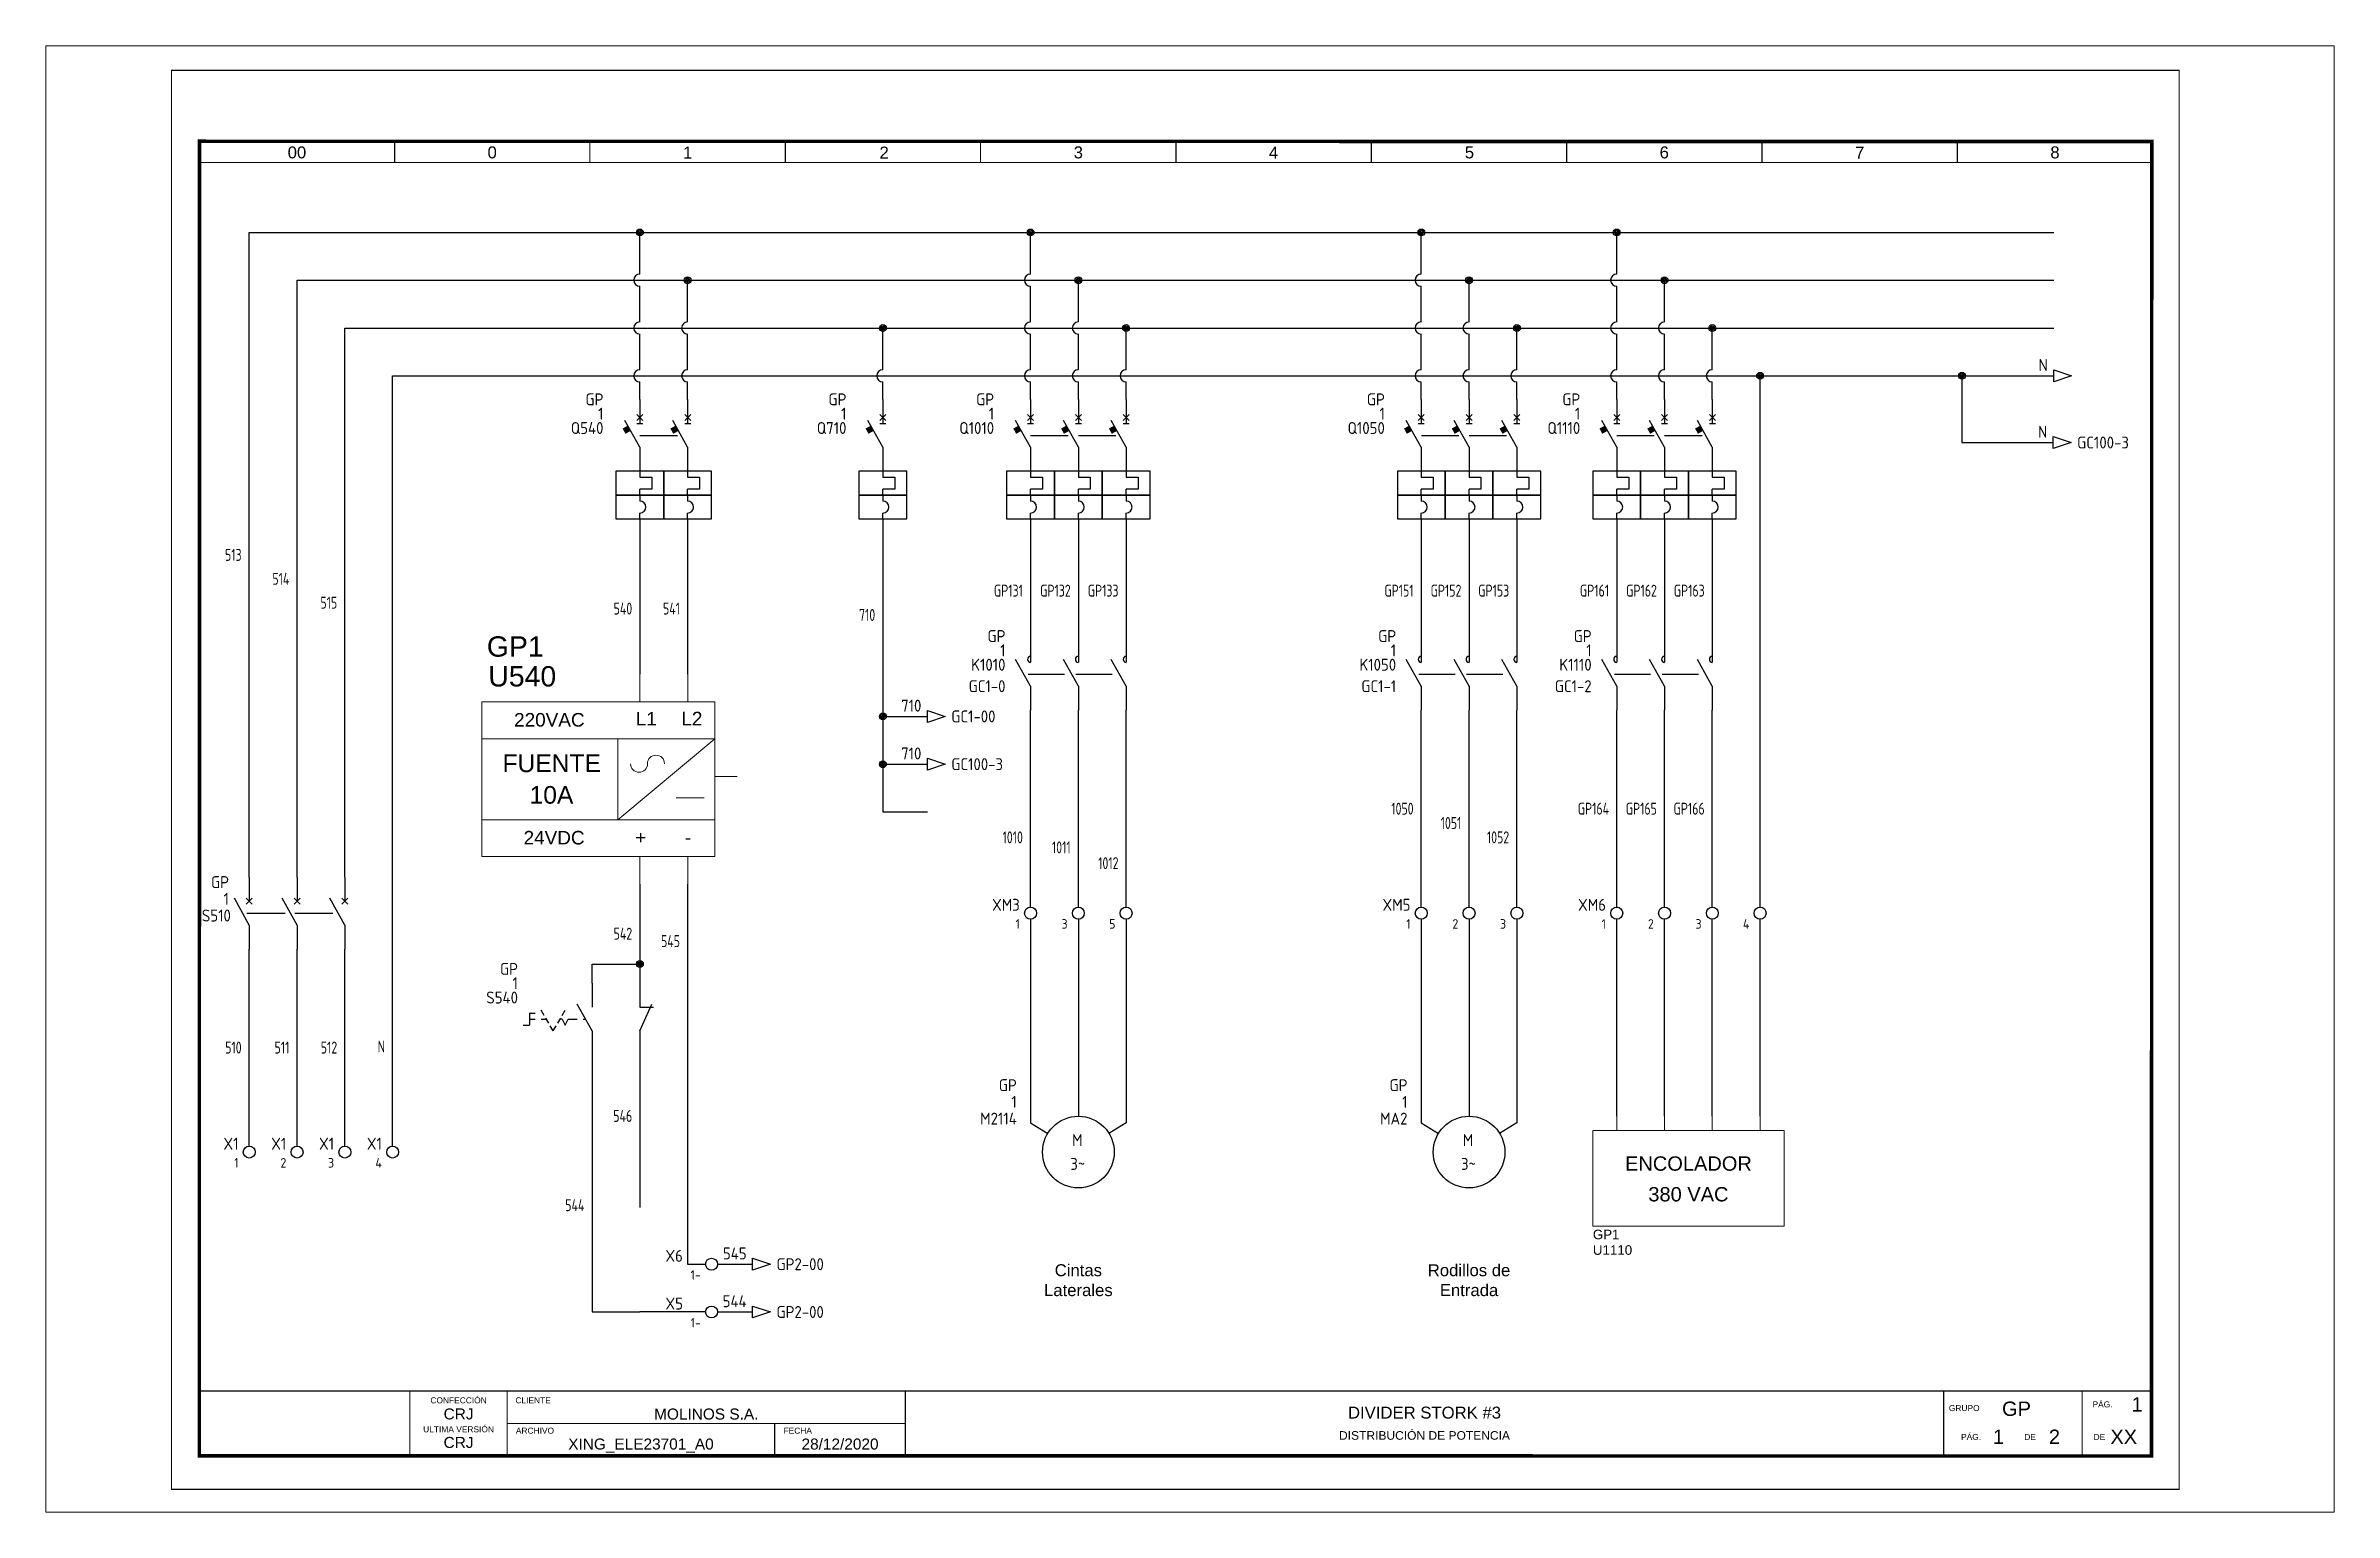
# Paper-space layout 'Layout1' of a CAD drawing. Header units: millimetres. Extents: x -26 to 453, y -5 to 302.
# The model-space entities are those that its viewports show. They can reach past a viewport. Long polylines and large blocks are cut down to what shows.
import ezdxf
from ezdxf.enums import TextEntityAlignment as Align

# ---------------------------------------------------------------- set-up
doc = ezdxf.new("R2010")
doc.units = ezdxf.units.MM
for name, color, linetype in [('BLK_12_THHN', 9, 'Continuous'), ('DESC', 150, 'Continuous'), ('LINK', 9, 'Continuous'), ('LOC', 8, 'Continuous'), ('MISC', 7, 'Continuous'), ('ORANGE_25', 30, 'Continuous'), ('RED_14_THHN', 20, 'Continuous'), ('SYMS', 7, 'Continuous'), ('TAGS', 150, 'Continuous'), ('TERMS', 123, 'Continuous'), ('WHT_12_THHN', 7, 'Continuous'), ('WIREFIXED', 7, 'Continuous'), ('WIRENO', 72, 'Continuous'), ('WIREREF', 52, 'Continuous'), ('XREF', 7, 'Continuous'), ('XREFCHILD', 134, 'Continuous')]:
    doc.layers.add(name, color=color, linetype=linetype)
doc.layers.add('eProC - L2', color=41, linetype='Continuous', lineweight=20)
doc.layers.add('LBLE_25', color=4, linetype='Continuous', lineweight=25)
doc.styles.get("Standard").update_dxf_attribs({"font": 'arial.ttf'})
doc.styles.add('WD_IEC', font='ISOCP2.shx', dxfattribs={"width": 0.9, "height": 4})
picture_1 = doc.add_image_def('image1.jpg', size_in_pixel=(564, 174))

psp = doc.layouts.get("Layout1")

msp = doc.modelspace()

# ---------------------------------------------------------------- texts
at = {"layer": 'TAGS', "char_height": 2.5, "attachment_point": 2}
for s, insert in [('Cintas ^JLaterales', (189.83, 47.24)), ('Rodillos de ^JEntrada', (271.57, 47.24))]:
    msp.add_mtext_dynamic_manual_height_columns(s, width=32.7092, gutter_width=12.5, heights=[0], dxfattribs=dict(at, insert=insert))

# ---------------------------------------------------------------- blocks, each defined once
blk = doc.blocks.new('eproc_rotulo_005')
at = {"layer": 'eProC - L2', "color": 0, "lineweight": 5, "const_width": 0.233}
for points in [[(0.12, 297.12), (420.12, 297.12), (420.12, 0.12), (0.12, 0.12), (0.12, 297.12)], [(5.9, 20.72), (414.37, 20.7)], [(49.98, 7.12), (49.98, 20.72)], [(70.35, 7.12), (70.35, 20.72)], [(153.64, 7.04), (153.64, 20.64)], [(70.35, 13.92), (153.64, 13.92)], [(126.3, 7.12), (126.3, 13.92)]]:
    blk.add_lwpolyline(points, dxfattribs=at)
at = {"layer": 'eProC - L2', "color": 0}
blk.add_lwpolyline([(420.12, 0.12), (420.12, 297.12), (0.12, 297.12), (0.12, 0.12), (420.12, 0.12)], dxfattribs=at)
at = {"layer": 'eProC - L2', "color": 0, "lineweight": 40, "const_width": 0.75}
blk.add_lwpolyline([(5.92, 7.13), (414.37, 7.11), (414.4, 282.24), (5.95, 282.27)], close=True, dxfattribs=at)
at = {"layer": 'eProC - L2', "color": 0, "lineweight": 5, "const_width": 0.233}
for points in [[(46.8, 277.83), (5.9, 277.83), (5.9, 282.27), (46.8, 282.27)], [(87.64, 277.83), (46.75, 277.83), (46.75, 282.27), (87.64, 282.27)], [(128.54, 277.83), (87.64, 277.83), (87.64, 282.26), (128.54, 282.26)], [(169.38, 277.83), (128.49, 277.83), (128.49, 282.26), (169.38, 282.26)], [(210.28, 277.82), (169.38, 277.82), (169.38, 282.26), (210.28, 282.26)], [(251.12, 277.82), (210.23, 277.82), (210.23, 282.26), (251.12, 282.26)], [(292.02, 277.82), (251.12, 277.82), (251.12, 282.25), (292.02, 282.25)], [(332.86, 277.82), (291.97, 277.82), (291.97, 282.25), (332.86, 282.25)], [(373.76, 277.83), (332.86, 277.83), (332.86, 282.27), (373.76, 282.27)], [(414.6, 277.83), (373.71, 277.83), (373.71, 282.27), (414.6, 282.27)]]:
    blk.add_lwpolyline(points, close=True, dxfattribs=at)
at = {"layer": 'eProC - L2', "color": 0, "lineweight": 0, "const_width": 0.233}
for points in [[(370.87, 7.1), (370.87, 20.7)], [(399.87, 7.1), (399.87, 20.7)]]:
    blk.add_lwpolyline(points, dxfattribs=at)
at = {"layer": 'eProC - L2', "color": 0, "lineweight": 20, "char_height": 2.5, "attachment_point": 8}
for s, insert in [('{\\fArial|b0|i0|c0|p18;00}', (26.35, 278.66)), ('{\\fArial|b0|i0|c0|p18;0}', (67.19, 278.66)), ('{\\fArial|b0|i0|c0|p18;1}', (108.09, 278.66)), ('{\\fArial|b0|i0|c0|p18;2}', (149.2, 278.66)), ('{\\fArial|b0|i0|c0|p18;3}', (189.83, 278.66)), ('{\\fArial|b0|i0|c0|p18;4}', (230.67, 278.66)), ('{\\fArial|b0|i0|c0|p18;5}', (271.66, 278.66)), ('{\\fArial|b0|i0|c0|p18;6}', (312.41, 278.66)), ('{\\fArial|b0|i0|c0|p18;7}', (353.31, 278.66)), ('{\\fArial|b0|i0|c0|p18;8}', (394.16, 278.66))]:
    blk.add_mtext(s, dxfattribs=dict(at, insert=insert))
at = {"layer": 'eProC - L2', "color": 0, "char_height": 1.2552}
for s, insert, attachment_point in [('{\\fArial|b0|i0|c0|p18;CONFECCIÓN }', (60.16, 18.11), 8), ('{\\fArial|b0|i0|c0|p18;CLIENTE}', (72.05, 18.11), 7), ('{\\fArial|b0|i0|c0|p18;GRUPO}', (371.96, 16.49), 7), ('{\\fArial|b0|i0|c0|p18;PÁG.}', (402.01, 17.26), 7), ('{\\fArial|b0|i0|c0|p18;ULTIMA VERSIÓN}', (60.16, 12.05), 8), ('{\\fArial|b0|i0|c0|p18;ARCHIVO}', (72.15, 11.76), 7), ('{\\fArial|b0|i0|c0|p18;FECHA}', (128.15, 11.76), 7), ('{\\fArial|b0|i0|c0|p18;PÁG.}', (374.51, 10.46), 7), ('{\\fArial|b0|i0|c0|p18;DE}', (387.74, 10.46), 7), ('{\\fArial|b0|i0|c0|p18;DE}', (402.24, 10.46), 7)]:
    blk.add_mtext(s, dxfattribs=dict(at, insert=insert, attachment_point=attachment_point))
at = {"layer": 'eProC - L2', "color": 0}
for tag, p in [('PGRAL', (411.35, 17.92)), ('GR_01', (386.11, 17)), ('PG_01', (382.35, 11.13)), ('PT', (394.05, 11.13)), ('PAGT', (408.55, 11.13))]:
    blk.add_attdef(tag, text='', height=3, dxfattribs=at).set_placement(p, align=Align.MIDDLE_CENTER)
for tag, height, p in [('CONF', 2.31, (60.16, 14.76)), ('CLIENTE', 2.31, (111.99, 14.74)), ('DESC', 2.5, (262.25, 14.94)), ('ULT', 2.31, (60.16, 8.79)), ('ARCH', 2.31, (98.32, 8.46)), ('FECHA', 2.31, (139.97, 8.46)), ('DESC_2', 1.8, (262.25, 10.51))]:
    blk.add_attdef(tag, text='', height=height, dxfattribs=at).set_placement(p, align=Align.CENTER)
at = {"layer": 'eProC - L2', "color": 0, "flags": 9}
blk.add_attdef('WD_TB', (0.12, 0.12), '', height=2.5, dxfattribs=at)
at = {"layer": 'eProC - L2', "color": 0}
image = blk.add_image(picture_1, insert=(5.9, 7.12), size_in_units=(44.08, 13.6), dxfattribs=at)
image.dxf.flags = 7
blk = doc.blocks.new('HT0002')
blk.add_circle((0, 0), 1.25)
at = {"style": 'WD_IEC', "flags": 1}
for tag, p, height in [('ASSYCODE', (2.75, 10.75), 1), ('CATDESC', (2.75, 9.25), 1), ('MFG', (2.75, 7.25), 1.5), ('CAT', (2.75, 4.75), 1.5), ('X4PIN01', (-1.25, 1), 0.25), ('X4TERM01', (-1.25, 0), 0.25), ('X4TERMDESC01', (-1.25, 0.5), 0.4), ('STRIPSEQ', (0, 0), 0.025), ('X2PIN01', (0, 2.25), 0.25), ('X2TERM01', (0, 1.25), 0.25), ('X8PIN01', (0, -0.25), 0.25), ('X2TERMDESC01', (0, 1.75), 0.4), ('X1PIN01', (1.25, 1), 0.25), ('X1TERM01', (1.25, 0), 0.25), ('X1TERMDESC01', (1.25, 0.5), 0.4), ('LINKTERM', (0, -0.04), 0.025), ('X8TERM01', (0, -1.25), 0.25), ('X8TERMDESC01', (0, -0.75), 0.4)]:
    blk.add_attdef(tag, p, '', height=height, dxfattribs=at)
at = {"style": 'WD_IEC'}
for tag, p in [('INST', (-2.25, 6.5)), ('LOC', (-2.25, 3.5)), ('DESC1', (-2.25, -6.25)), ('DESC2', (-2.25, -9.25)), ('DESC3', (-2.25, -12.25))]:
    blk.add_attdef(tag, text='', height=2.5, dxfattribs=at).set_placement(p, align=Align.RIGHT)
at = {"style": 'WD_IEC', "flags": 8}
for tag, height, p in [('TAGSTRIP', 2.5, (-2.25, 0.5)), ('TERM01', 2, (-2.25, -3.25))]:
    blk.add_attdef(tag, text='', height=height, dxfattribs=at).set_placement(p, align=Align.RIGHT)
blk = doc.blocks.new('VT0002')
blk.add_circle((0, 0), 1.25)
at = {"style": 'WD_IEC', "flags": 1}
for tag, p, height in [('ASSYCODE', (2.75, 10.75), 1), ('CATDESC', (2.75, 9.25), 1), ('MFG', (2.75, 7.25), 1.5), ('CAT', (2.75, 4.75), 1.5), ('X4PIN01', (-1.25, 1), 0.25), ('X4TERM01', (-1.25, 0), 0.25), ('X4TERMDESC01', (-1.25, 0.5), 0.4), ('STRIPSEQ', (0, 0), 0.025), ('X2PIN01', (0, 2.25), 0.25), ('X2TERM01', (0, 1.25), 0.25), ('X8PIN01', (0, -0.25), 0.25), ('X2TERMDESC01', (0, 1.75), 0.4), ('X1PIN01', (1.25, 1), 0.25), ('X1TERM01', (1.25, 0), 0.25), ('X1TERMDESC01', (1.25, 0.5), 0.4), ('LINKTERM', (0, -0.04), 0.025), ('X8TERM01', (0, -1.25), 0.25), ('X8TERMDESC01', (0, -0.75), 0.4)]:
    blk.add_attdef(tag, p, '', height=height, dxfattribs=at)
at = {"style": 'WD_IEC'}
for tag, p in [('INST', (-2.25, 6.5)), ('LOC', (-2.25, 3.5)), ('DESC1', (-2.25, -6.25)), ('DESC2', (-2.25, -9.25)), ('DESC3', (-2.25, -12.25))]:
    blk.add_attdef(tag, text='', height=2.5, dxfattribs=at).set_placement(p, align=Align.RIGHT)
at = {"style": 'WD_IEC', "flags": 8}
for tag, height, p in [('TAGSTRIP', 2.5, (-2.25, 0.5)), ('TERM01', 2, (-2.25, -3.25))]:
    blk.add_attdef(tag, text='', height=height, dxfattribs=at).set_placement(p, align=Align.RIGHT)
blk = doc.blocks.new('VCB1')
for p, q in [((0, 7.5), (0, 2.5)), ((0, -2.5), (-3.12, 3.12)), ((0.62, 1.88), (-0.62, 3.12)), ((-0.62, 1.88), (0.62, 3.12)), ((0, -2.5), (0, -7.5))]:
    blk.add_line(p, q)
at = {"style": 'WD_IEC'}
for tag, p in [('INST', (-8, 5.25)), ('TAG1', (-8, -1.75)), ('LOC', (-8, 1.75)), ('RATING1', (-8, -6.35)), ('DESC1', (-8, -14.35)), ('DESC3', (-8, -21.35)), ('DESC2', (-8, -17.85))]:
    blk.add_attdef(tag, text='', height=2.5, dxfattribs=at).set_placement(p, align=Align.RIGHT)
blk.add_attdef('TERM01', text='', height=2, rotation=90, dxfattribs=at).set_placement((-1, 7.5), align=Align.RIGHT)
at = {"style": 'WD_IEC', "flags": 1}
for tag, p, height in [('X2TERM01', (0, 7.5), 0.32), ('MFG', (2.75, 6.5), 1.5), ('CAT', (2.75, 4), 1.5), ('X4LINK', (-2, 0), 0.32), ('X1LINK', (-0.5, 0), 0.32), ('X8TERM02', (0, -7.5), 0.32), ('ASSYCODE', (1, -9), 1), ('FAMILY', (1, -10.5), 1), ('CATDESC', (1, -12), 1), ('CONTACT', (1, -13.5), 1), ('COMMON', (2.25, -14.75), 1)]:
    blk.add_attdef(tag, p, '', height=height, dxfattribs=at)
at = {"style": 'WD_IEC'}
blk.add_attdef('TERM02', (-1, -7.5), '', height=2, rotation=90, dxfattribs=at)
at = {"lineweight": 15, "style": 'WD_IEC'}
blk.add_attdef('XREF', text='', height=2.5, dxfattribs=at).set_placement((-8, -10.35), align=Align.RIGHT)
blk = doc.blocks.new('VCB2')
for p, q in [((0, 7.5), (0, 2.5)), ((0, -2.5), (-3.12, 3.12)), ((0.62, 1.88), (-0.62, 3.12)), ((-0.62, 1.88), (0.62, 3.12)), ((0, -2.5), (0, -7.5))]:
    blk.add_line(p, q)
at = {"style": 'WD_IEC'}
for tag, p in [('INST', (-8, 2.65)), ('LOC', (-8, -0.35)), ('TAG2', (-8, -3.35)), ('DESC2', (-8, -16.35)), ('DESC1', (-8, -13.35)), ('DESC3', (-8, -19.35))]:
    blk.add_attdef(tag, text='', height=2.5, dxfattribs=at).set_placement(p, align=Align.RIGHT)
blk.add_attdef('TERM01', text='', height=2, rotation=90, dxfattribs=at).set_placement((-1, 7.5), align=Align.RIGHT)
at = {"style": 'WD_IEC', "flags": 1}
for tag, p, height in [('X2TERM01', (0, 7.5), 0.32), ('X4LINK', (-2.5, 0), 0.32), ('X1LINK', (-0.5, 0), 0.32), ('X8TERM02', (0, -7.5), 0.32), ('FAMILY', (1, -10.5), 1), ('CONTACT', (1, -13.5), 1)]:
    blk.add_attdef(tag, p, '', height=height, dxfattribs=at)
at = {"style": 'WD_IEC'}
blk.add_attdef('TERM02', (-1, -7.5), '', height=2, rotation=90, dxfattribs=at)
at = {"style": 'WD_IEC', "flags": 1}
blk.add_attdef('RATING1', text='', height=2.5, dxfattribs=at).set_placement((-8, -6.35), align=Align.RIGHT)
at = {"lineweight": 15, "style": 'WD_IEC'}
blk.add_attdef('XREF', text='', height=2.5, dxfattribs=at).set_placement((-8, -10.35), align=Align.RIGHT)
blk = doc.blocks.new('VCB11Q134')
for p, q in [((0, 7.5), (0, 2.5)), ((0, -2.5), (-3.12, 3.12)), ((-0.62, 3.12), (0.63, 4.37)), ((0.63, 3.12), (-0.62, 4.37)), ((-0.62, 2.5), (0.63, 2.5)), ((0, -2.5), (0, -8.75)), ((0, -7.5), (0, -8.75)), ((0, -8.75), (2.5, -8.75)), ((2.5, -8.75), (2.5, -11.25)), ((0, -12.5), (0, -11.25)), ((2.5, -11.25), (0, -11.25)), ((0, -12.5), (0, -13.75)), ((0, -17.5), (0, -16.25)), ((0, -17.5), (0, -22.5))]:
    blk.add_line(p, q)
for points in [[(-5, -7.5), (-5, -12.5), (5, -12.5), (5, -7.5)], [(-5, -12.5), (-5, -17.5), (5, -17.5), (5, -12.5)]]:
    blk.add_lwpolyline(points, close=True)
blk.add_arc((0, -15), 1.25, 270, 90)
blk.add_solid([(-2.52, 2.03), (-3.61, 1.43), (-1.91, 0.94), (-3.01, 0.33)])
at = {"style": 'WD_IEC'}
for tag, p in [('INST', (-7.62, 6.3)), ('LOC', (-7.62, 3.3)), ('TAG1', (-7.62, 0.3)), ('RATING1', (-7.62, -2.7)), ('DESC1', (-7.62, -15.05)), ('DESC3', (-7.62, -21.05)), ('DESC2', (-7.62, -18.05))]:
    blk.add_attdef(tag, text='', height=2.5, dxfattribs=at).set_placement(p, align=Align.RIGHT)
blk.add_attdef('TERM01', text='', height=2, rotation=90, dxfattribs=at).set_placement((-1, 7.5), align=Align.RIGHT)
at = {"style": 'WD_IEC', "flags": 1}
for tag, p, height in [('X2TERM01', (0, 7.5), 0.32), ('X4LINK', (-2.15, 0), 0.32), ('X1LINK', (0.02, 0), 0.32), ('ASSYCODE', (0.69, -18.77), 1), ('X8TERM02', (0, -22.5), 0.32), ('FAMILY', (0.69, -20.27), 1), ('CATDESC', (0.69, -21.77), 1)]:
    blk.add_attdef(tag, p, '', height=height, dxfattribs=at)
at = {"style": 'WD_IEC', "flags": 9}
for tag, p in [('MFG', (7.81, 5.44)), ('CAT', (7.81, 2.94))]:
    blk.add_attdef(tag, text='', height=1.5, dxfattribs=at).set_placement(p, align=Align.RIGHT)
at = {"lineweight": 15, "style": 'WD_IEC'}
for tag, p in [('XREF', (-7.62, -12.05)), ('WDTAGALT', (-7.62, -24.05))]:
    blk.add_attdef(tag, text='', height=2.5, dxfattribs=at).set_placement(p, align=Align.RIGHT)
at = {"style": 'WD_IEC'}
blk.add_attdef('TERM02', (-1, -22.5), '', height=2, rotation=90, dxfattribs=at)
blk = doc.blocks.new('VCB21Q134')
for p, q in [((0, 7.5), (0, 2.5)), ((0, -2.5), (-3.12, 3.12)), ((-0.62, 3.12), (0.63, 4.37)), ((0.63, 3.12), (-0.62, 4.37)), ((-0.62, 2.5), (0.63, 2.5)), ((0, -2.5), (0, -8.75)), ((0, -7.5), (0, -8.75)), ((0, -8.75), (2.5, -8.75)), ((2.5, -8.75), (2.5, -11.25)), ((0, -12.5), (0, -11.25)), ((2.5, -11.25), (0, -11.25)), ((0, -12.5), (0, -13.75)), ((0, -17.5), (0, -16.25)), ((0, -17.5), (0, -22.5))]:
    blk.add_line(p, q)
for points in [[(-5, -7.5), (-5, -12.5), (5, -12.5), (5, -7.5)], [(-5, -12.5), (-5, -17.5), (5, -17.5), (5, -12.5)]]:
    blk.add_lwpolyline(points, close=True)
blk.add_arc((0, -15), 1.25, 270, 90)
blk.add_solid([(-2.52, 2.03), (-3.61, 1.43), (-1.91, 0.94), (-3.01, 0.33)])
at = {"style": 'WD_IEC'}
for tag, p in [('INST', (-7.62, 6.3)), ('LOC', (-7.62, 3.3)), ('TAG2', (-7.62, 0.3)), ('DESC1', (-7.62, -15.05)), ('DESC3', (-7.62, -21.05)), ('DESC2', (-7.62, -18.05))]:
    blk.add_attdef(tag, text='', height=2.5, dxfattribs=at).set_placement(p, align=Align.RIGHT)
blk.add_attdef('TERM01', text='', height=2, rotation=90, dxfattribs=at).set_placement((-1, 7.5), align=Align.RIGHT)
at = {"style": 'WD_IEC', "flags": 1}
for tag, p, height in [('X2TERM01', (0, 7.5), 0.32), ('X4LINK', (-2.15, 0), 0.32), ('X1LINK', (0.02, 0), 0.32), ('CONTACT', (-5.49, -7.21), 1), ('ASSYCODE', (0.69, -18.77), 1), ('X8TERM02', (0, -22.5), 0.32), ('FAMILY', (0.69, -20.27), 1), ('CATDESC', (0.69, -21.77), 1)]:
    blk.add_attdef(tag, p, '', height=height, dxfattribs=at)
blk.add_attdef('RATING1', text='', height=2.5, dxfattribs=at).set_placement((-7.62, -2.7), align=Align.RIGHT)
at = {"lineweight": 15, "style": 'WD_IEC'}
for tag, p in [('XREF', (-7.62, -12.05)), ('WDTAGALT', (-7.62, -24.05))]:
    blk.add_attdef(tag, text='', height=2.5, dxfattribs=at).set_placement(p, align=Align.RIGHT)
at = {"style": 'WD_IEC'}
blk.add_attdef('TERM02', (-1, -22.5), '', height=2, rotation=90, dxfattribs=at)
blk = doc.blocks.new('eProC_B80_01')
at = {"layer": 'eProC - L2', "color": 0}
for points in [[(0, -2.03), (0, 0)], [(3.53, -2.03), (3.53, 0)], [(-1.63, -10.73), (5.53, -4.76)], [(-1.63, -10.73), (-1.63, -4.76)], [(5.53, -7.54), (7.18, -7.54)], [(2.67, -9.12), (4.74, -9.12)], [(0, -15.48), (0, -13.45)], [(3.53, -15.48), (3.53, -13.45)]]:
    blk.add_lwpolyline(points, dxfattribs=at)
for points in [[(-11.66, -2.03), (5.53, -2.03), (5.53, -13.45), (-11.66, -13.45)], [(-11.66, -2.03), (5.53, -2.03), (5.53, -4.76), (-11.66, -4.76)], [(-11.66, -10.73), (5.53, -10.73), (5.53, -13.45), (-11.66, -13.45)]]:
    blk.add_lwpolyline(points, close=True, dxfattribs=at)
for centre, start, end in [((-0.06, -6.6), 180, 0), ((1.19, -6.6), 0, 180)]:
    blk.add_arc(centre, 0.627, start, end, dxfattribs=at)
at = {"layer": 'eProC - L2', "color": 0, "char_height": 1, "attachment_point": 1, "line_spacing_factor": 0.72}
for s, insert in [('\\pxqr;220VAC', (-10.73, -2.86)), ('\\pxqr;24VDC', (-10.73, -11.56))]:
    blk.add_mtext_dynamic_manual_height_columns(s, width=6.6543, gutter_width=12.5, heights=[0], dxfattribs=dict(at, insert=insert))
at = {"layer": 'eProC - L2', "color": 0, "attachment_point": 1}
for s, width, insert, char_height in [('L1', 1, (-0.3, -2.78), 1), ('L2', 1, (3.06, -2.77), 1), ('\\pxqc;FUENTE', 7.5971, (-10.3, -5.92), 1.3), ('+', 1, (-0.35, -11.54), 1), ('-', 1, (3.31, -11.54), 1)]:
    blk.add_mtext_dynamic_manual_height_columns(s, width=width, gutter_width=12.5, heights=[0], dxfattribs=dict(at, insert=insert, char_height=char_height))
at = {"layer": 'eProC - L2', "color": 0}
for tag, p in [('GXX', (-11.29, 1.3)), ('UXX.X', (-11.18, -0.9))]:
    blk.add_attdef(tag, p, '', height=1.5, dxfattribs=at)
blk.add_attdef('XXA', text='', height=1.3, dxfattribs=at).set_placement((-6.52, -9.55), align=Align.CENTER)
blk = doc.blocks.new('WDDOT')
for radius in [0.72, 0.449, 0.223]:
    blk.add_circle((0, 0), radius)
blk = doc.blocks.new('VMS21P')
for p, q in [((0, 7.5), (0, 2.5)), ((0, -2.5), (-3.12, 3.12)), ((0, -2.5), (0, -7.5))]:
    blk.add_line(p, q)
blk.add_arc((0, 3.12), 0.625, 90, 270)
at = {"style": 'WD_IEC'}
for tag, p in [('INST', (-5.25, 6.75)), ('LOC', (-5.25, 3.75)), ('TAG2', (-5.25, 0.75)), ('DESC1', (-5.25, -6.75)), ('XREF', (-5.25, -3.75)), ('DESC2', (-5.25, -9.75)), ('DESC3', (-5.25, -12.75))]:
    blk.add_attdef(tag, text='', height=2.5, dxfattribs=at).set_placement(p, align=Align.RIGHT)
blk.add_attdef('TERM01', text='', height=2, rotation=90, dxfattribs=at).set_placement((-1, 7.5), align=Align.RIGHT)
at = {"style": 'WD_IEC', "flags": 1}
for tag, p, height in [('X2TERM01', (0, 7.5), 0.32), ('X4LINK', (-2.91, 0), 0.32), ('X1LINK', (-0.5, 0), 0.32), ('CONTACT', (4, -3.5), 1), ('FAMILY', (4, -5), 1), ('X8TERM02', (0, -7.5), 0.32)]:
    blk.add_attdef(tag, p, '', height=height, dxfattribs=at)
at = {"style": 'WD_IEC'}
blk.add_attdef('TERM02', (-1, -7.5), '', height=2, rotation=90, dxfattribs=at)
blk = doc.blocks.new('VMO13')
blk.add_circle((0, 0), 7.5)
at = {"style": 'WD_IEC'}
for tag, p in [('INST', (-12.88, 12.75)), ('LOC', (-12.88, 9.25)), ('TAG1', (-12.88, 5.75)), ('DESC2', (-12.88, -2)), ('DESC1', (-12.88, 1.5)), ('DESC3', (-12.88, -5.5)), ('RATING1', (-12.88, -9)), ('RATING3', (-12.88, -16)), ('RATING2', (-12.88, -12.5)), ('RATING4', (-12.95, -19.58))]:
    blk.add_attdef(tag, text='', height=2.5, dxfattribs=at).set_placement(p, align=Align.RIGHT)
blk.add_attdef('TERM02', (-0.69, 7.75), '', height=2, rotation=90, dxfattribs=at)
at = {"style": 'WD_IEC', "flags": 1}
for tag, p, height in [('MFG', (12.75, 9), 1.5), ('X2TERM02', (0, 7.5), 0.32), ('CAT', (12.75, 6.5), 1.5), ('X4LINK', (-7.5, 0), 0.32), ('X0TERM01', (-6.4, 3.9), 0.32), ('X0TERM03', (6.4, 3.9), 0.32), ('X1LINK', (7.5, 0), 0.32), ('X8TERM04', (0, -7.5), 0.32), ('ASSYCODE', (1, -9), 1), ('FAMILY', (1, -10.5), 1), ('CATDESC', (1, -12), 1)]:
    blk.add_attdef(tag, p, '', height=height, dxfattribs=at)
at = {"style": 'WD_IEC'}
for tag, p in [('TERM01', (-7.35, 4.34)), ('TERM03', (9.35, 4.53)), ('TERM04', (-0.59, -7.92))]:
    blk.add_attdef(tag, text='', height=2, rotation=90, dxfattribs=at).set_placement(p, align=Align.RIGHT)
for tag, p in [('M', (-0.22, 1.27)), ('3~', (-0.12, -3.73))]:
    blk.add_attdef(tag, text='', height=2.5, dxfattribs=at).set_placement(p, align=Align.CENTER)
at = {"lineweight": 15, "style": 'WD_IEC'}
blk.add_attdef('XREF', text='', height=2.5, dxfattribs=at).set_placement((-13.19, -22.86), align=Align.RIGHT)
blk = doc.blocks.new('HA1S1')
blk.add_lwpolyline([(0, 1.25), (3.75, 0), (0, -1.25)], close=True)
at = {"style": 'WD_IEC'}
for tag, height, flags, p in [('WIRENO', 2.5, 8, (-1.25, 1)), ('SIGCODE', 1, 1, (5, 1.8))]:
    blk.add_attdef(tag, text='', height=height, dxfattribs=dict(at, flags=flags)).set_placement(p, align=Align.RIGHT)
at = {"style": 'WD_IEC', "flags": 1}
blk.add_attdef('X4TERM01', (0, 0), '', height=0.32, dxfattribs=at)
at = {"style": 'WD_IEC'}
blk.add_attdef('XREF', text='', height=2.5, dxfattribs=at).set_placement((5, 0), align=Align.MIDDLE_LEFT)
blk.add_attdef('DESC1', text='', height=2.5, dxfattribs=at).set_placement((-1.25, -1), align=Align.TOP_RIGHT)
blk = doc.blocks.new('WD_WNV')
at = {"linetype": 'Continuous', "style": 'WD_IEC', "width": 0.8}
blk.add_attdef('WIRENO', text='', height=2.5, dxfattribs=at).set_placement((-1.6, 0), align=Align.MIDDLE_RIGHT)
at = {"style": 'WD_IEC', "flags": 1}
for tag, p in [('W08USER', (-1, 0.375)), ('W04USER', (-1, 0.875)), ('W05USER', (-1, 0.75)), ('W09USER', (-1, 0.25)), ('W03USER', (-1, 1)), ('W06USER', (-1, 0.625)), ('W07USER', (-1, 0.5)), ('W02USER', (-1, 1.125)), ('W01USER', (-1, 1.25)), ('W10USER', (-1, 0.125))]:
    blk.add_attdef(tag, text='', height=0.08, dxfattribs=at).set_placement(p, align=Align.CENTER)
blk = doc.blocks.new('disp_4poles')
at = {"layer": 'eProC - L2'}
for p, q in [((0, -3), (0, 0)), ((10, -3), (10, 0)), ((20, -3), (20, 0)), ((30, -3), (30, 0)), ((-5, -3), (35, -3)), ((-5, -23), (-5, -3)), ((35, -3), (35, -23)), ((35, -23), (-5, -23))]:
    blk.add_line(p, q, dxfattribs=at)
at = {"style": 'WD_IEC', "flags": 1}
for tag, p in [('X2TERM01', (0, 0)), ('X2TERM02', (10, 0)), ('X2TERM03', (20, 0)), ('X2TERM04', (30, 0))]:
    blk.add_attdef(tag, p, '', height=0.08, dxfattribs=at)
at = {"style": 'WD_IEC', "width": 0.8}
for tag, p in [('TERM01', (-1, 0)), ('TERM02', (9, 0)), ('TERM03', (19, 0)), ('TERM04', (29, 0))]:
    blk.add_attdef(tag, text='', height=2, rotation=90, dxfattribs=at).set_placement(p, align=Align.RIGHT)
at = {"layer": 'eProC - L2'}
for tag, p in [('DESC1', (15, -8.4)), ('DESC2', (15, -14.83))]:
    blk.add_attdef(tag, text='', height=3, dxfattribs=at).set_placement(p, align=Align.TOP_CENTER)
for tag, p in [('INST', (-5, -25.74)), ('LOC', (-0.99, -25.74)), ('TAG1', (-5, -29))]:
    blk.add_attdef(tag, p, '', height=2, dxfattribs=at)
blk = doc.blocks.new('VSS112')
for p, q in [((0, 7.5), (0, 2.5)), ((-13.12, 1.25), (-11.88, 1.25)), ((-13.12, 1.25), (-13.12, -1.25)), ((-13.12, 0), (-11.88, 0)), ((-10, 0.75), (-10.62, 1.83)), ((-10.62, 0), (-9.57, 0)), ((-9.06, -0.88), (-9.69, 0.21)), ((-7.19, -0.88), (-6.56, 0.21)), ((-6.25, 0), (-6.68, 0)), ((-6.25, 0.75), (-5.62, 1.83)), ((-6.25, 0), (-5.62, -1.25)), ((-5.62, -1.25), (-5, 0)), ((-5, 0), (-3.12, 0)), ((0, -2.5), (-3.12, 3.12)), ((-1.88, 0), (-1.39, 0)), ((-14.38, -1.25), (-13.12, -1.25)), ((-8.12, -2.5), (-8.75, -1.42)), ((-8.12, -2.5), (-7.5, -1.42)), ((0, -2.5), (0, -7.5))]:
    blk.add_line(p, q)
at = {"style": 'WD_IEC'}
for tag, p in [('INST', (-15.5, 9.25)), ('TAG1', (-15.5, 3.25)), ('LOC', (-15.5, 6.25)), ('DESC1', (-15.5, -9.35)), ('DESC3', (-15.5, -15.35)), ('DESC2', (-15.5, -12.35))]:
    blk.add_attdef(tag, text='', height=2.5, dxfattribs=at).set_placement(p, align=Align.RIGHT)
at = {"style": 'WD_IEC', "flags": 8}
for tag, p in [('POS1', (-10.62, 3.5)), ('POS2', (-5.62, 3.5))]:
    blk.add_attdef(tag, text='', height=2, rotation=90, dxfattribs=at).set_placement(p, align=Align.MIDDLE_LEFT)
at = {"style": 'WD_IEC'}
blk.add_attdef('TERM01', text='', height=2, rotation=90, dxfattribs=at).set_placement((-1, 7.5), align=Align.RIGHT)
at = {"style": 'WD_IEC', "flags": 1}
for tag, p, height in [('X2TERM01', (0, 7.5), 0.32), ('CONTACT', (0.5, 4.5), 1), ('X1LINK', (0, 0), 0.32), ('COMMON', (1.75, 3.25), 1), ('X8TERM02', (0, -7.5), 0.32), ('ASSYCODE', (1, -9), 1), ('FAMILY', (1, -10.5), 1), ('CATDESC', (1, -12), 1)]:
    blk.add_attdef(tag, p, '', height=height, dxfattribs=at)
at = {"style": 'WD_IEC', "flags": 9}
for tag, p in [('MFG', (-16, -0.25)), ('CAT', (-16, -2.75))]:
    blk.add_attdef(tag, text='', height=1.5, dxfattribs=at).set_placement(p, align=Align.RIGHT)
at = {"style": 'WD_IEC'}
blk.add_attdef('TERM02', (-1, -7.5), '', height=2, rotation=90, dxfattribs=at)
at = {"lineweight": 15, "style": 'WD_IEC'}
blk.add_attdef('XREF', text='', height=2.5, dxfattribs=at).set_placement((-15.5, -6.35), align=Align.RIGHT)
blk.add_attdef('STATE', (1.25, -6.35), '', height=2.5, dxfattribs=at)
blk = doc.blocks.new('VSS22')
for p, q in [((0, 7.5), (0, 2.5)), ((0, -2.5), (2.5, 3.125)), ((0, 2.5), (2.8678, 2.5)), ((0, -2.5), (0, -7.5))]:
    blk.add_line(p, q)
at = {"style": 'WD_IEC'}
for tag, p in [('INST', (-5.25, 6.75)), ('LOC', (-5.25, 3.75)), ('TAG2', (-5.25, 0.75)), ('DESC1', (-5.25, -6.75)), ('XREF', (-5.25, -3.75)), ('DESC2', (-5.25, -9.75)), ('DESC3', (-5.25, -12.75))]:
    blk.add_attdef(tag, text='', height=2.5, dxfattribs=at).set_placement(p, align=Align.RIGHT)
blk.add_attdef('TERM01', text='', height=2, rotation=90, dxfattribs=at).set_placement((-1, 7.5), align=Align.RIGHT)
at = {"style": 'WD_IEC', "flags": 1}
for tag, p, height in [('X2TERM01', (0, 7.5), 0.32), ('X4LINK', (-1, 0), 0.32), ('X1LINK', (2.1111, 0), 0.32), ('X8TERM02', (0, -7.5), 0.32), ('CONTACT', (4, -8.5), 1), ('FAMILY', (4, -10), 1), ('COMMON', (5.25, -9.75), 1)]:
    blk.add_attdef(tag, p, '', height=height, dxfattribs=at)
at = {"style": 'WD_IEC'}
blk.add_attdef('TERM02', (-1, -7.5), '', height=2, rotation=90, dxfattribs=at)
at = {"lineweight": 15, "style": 'WD_IEC'}
blk.add_attdef('STATE', (1.25, -6.35), '', height=2.5, dxfattribs=at)

# ---------------------------------------------------------------- linework, layer by layer
at = {"layer": 'BLK_12_THHN'}
for p, q in [((16.37, 263.19), (393.9, 263.19)), ((16.37, 128.22), (16.37, 263.19)), ((98.09, 254.46), (98.09, 263.19)), ((179.83, 254.46), (179.83, 263.3)), ((261.57, 254.46), (261.57, 263.3)), ((302.47, 254.46), (302.47, 263.29)), ((26.37, 253.19), (393.9, 253.19)), ((26.37, 128.22), (26.37, 253.19)), ((98.09, 244.46), (98.09, 251.92)), ((108.09, 244.46), (108.09, 253.19)), ((179.83, 244.46), (179.83, 251.92)), ((189.83, 244.46), (189.83, 253.3)), ((261.57, 244.46), (261.57, 251.92)), ((271.57, 244.46), (271.57, 253.3)), ((302.47, 244.46), (302.47, 251.92)), ((312.47, 244.46), (312.47, 253.29)), ((36.37, 243.19), (393.9, 243.19)), ((36.37, 128.22), (36.37, 243.19)), ((98.09, 234.46), (98.09, 241.92)), ((108.09, 234.46), (108.09, 241.92)), ((148.93, 234.46), (148.93, 243.19)), ((179.83, 234.46), (179.83, 241.92)), ((189.83, 234.46), (189.83, 241.92)), ((199.83, 234.46), (199.83, 243.3)), ((261.57, 234.46), (261.57, 241.92)), ((271.57, 234.46), (271.57, 241.92)), ((281.57, 234.46), (281.57, 243.3)), ((302.47, 234.46), (302.47, 241.92)), ((312.47, 234.46), (312.47, 241.92)), ((322.47, 234.46), (322.47, 243.29)), ((98.09, 228.22), (98.09, 231.92)), ((108.09, 228.22), (108.09, 231.92)), ((148.93, 228.22), (148.93, 231.92)), ((179.83, 228.22), (179.83, 231.92)), ((189.83, 228.22), (189.83, 231.92)), ((199.83, 228.22), (199.83, 231.92)), ((261.57, 228.22), (261.57, 231.92)), ((271.57, 228.22), (271.57, 231.92)), ((281.57, 228.22), (281.57, 231.92)), ((302.47, 228.22), (302.47, 231.92)), ((312.47, 228.22), (312.47, 231.92)), ((322.47, 228.22), (322.47, 231.92)), ((98.09, 198.22), (98.09, 170.72)), ((108.09, 198.22), (108.09, 170.72)), ((179.83, 198.22), (179.83, 178.22)), ((189.83, 198.22), (189.83, 178.22)), ((199.83, 198.22), (199.83, 178.22)), ((261.57, 198.22), (261.57, 178.22)), ((271.57, 198.22), (271.57, 178.22)), ((281.57, 198.22), (281.57, 178.22)), ((302.47, 198.22), (302.47, 178.22)), ((312.47, 198.22), (312.47, 178.22)), ((322.47, 198.22), (322.47, 178.22)), ((179.83, 121.97), (179.83, 163.22)), ((189.83, 121.97), (189.83, 163.22)), ((199.83, 121.97), (199.83, 163.22)), ((261.57, 121.97), (261.57, 163.22)), ((271.57, 121.97), (271.57, 163.22)), ((281.57, 121.97), (281.57, 163.22)), ((302.47, 121.97), (302.47, 163.22)), ((312.47, 121.97), (312.47, 163.22)), ((322.47, 121.97), (322.47, 163.22)), ((179.83, 119.47), (179.83, 76.81)), ((189.83, 119.47), (189.83, 78.22)), ((199.83, 119.47), (199.83, 76.81)), ((261.57, 119.47), (261.57, 76.81)), ((271.57, 119.47), (271.57, 78.22)), ((281.57, 119.47), (281.57, 76.81)), ((302.47, 78.22), (302.47, 119.47)), ((312.47, 78.22), (312.47, 119.47)), ((322.47, 78.22), (322.47, 119.47)), ((16.37, 71.97), (16.37, 113.22)), ((26.37, 71.97), (26.37, 113.22)), ((36.37, 71.97), (36.37, 113.22)), ((179.83, 76.81), (183.43, 74.62)), ((199.83, 76.81), (196.23, 74.62)), ((261.57, 76.81), (265.17, 74.62)), ((281.57, 76.81), (277.97, 74.62))]:
    msp.add_line(p, q, dxfattribs=at)
for centre in [(98.09, 253.19), (179.83, 253.19), (261.57, 253.19), (302.47, 253.19), (98.09, 243.19), (108.09, 243.19), (179.83, 243.19), (189.83, 243.19), (261.57, 243.19), (271.57, 243.19), (302.47, 243.19), (312.47, 243.19), (98.09, 233.19), (108.09, 233.19), (148.93, 233.19), (179.83, 233.19), (189.83, 233.19), (199.83, 233.19), (261.57, 233.19), (271.57, 233.19), (281.57, 233.19), (302.47, 233.19), (312.47, 233.19), (322.47, 233.19)]:
    msp.add_arc(centre, 1.27, 90, 270, dxfattribs=at)
at = {"layer": 'LBLE_25'}
for p, q in [((46.37, 71.97), (46.37, 233.19)), ((46.37, 233.19), (393.9, 233.19)), ((332.47, 121.97), (332.47, 233.19)), ((374.7, 233.19), (374.7, 219.22)), ((374.7, 219.22), (393.8, 219.22)), ((332.47, 78.22), (332.47, 119.47))]:
    msp.add_line(p, q, dxfattribs=at)
at = {"layer": 'LINK'}
for points in [[(98.11, 220.72), (105.94, 220.72)], [(179.85, 220.72), (187.68, 220.72)], [(189.85, 220.72), (197.68, 220.72)], [(261.59, 220.72), (269.42, 220.72)], [(271.59, 220.72), (279.42, 220.72)], [(302.49, 220.72), (310.32, 220.72)], [(312.49, 220.72), (320.32, 220.72)], [(179.33, 170.72), (186.92, 170.72)], [(189.33, 170.72), (196.92, 170.72)], [(261.07, 170.72), (268.66, 170.72)], [(271.07, 170.72), (278.66, 170.72)], [(301.97, 170.72), (309.55, 170.72)], [(311.97, 170.72), (319.55, 170.72)], [(15.87, 120.72), (23.87, 120.72)], [(25.87, 120.72), (33.87, 120.72)]]:
    msp.add_lwpolyline(points, dxfattribs=at)
at = {"layer": 'ORANGE_25'}
for p, q in [((148.93, 198.22), (148.93, 141.9)), ((148.93, 161.9), (158.24, 161.9)), ((148.93, 151.9), (158.24, 151.9)), ((148.93, 141.9), (158.24, 141.9))]:
    msp.add_line(p, q, dxfattribs=at)
at = {"layer": 'RED_14_THHN'}
for p, q in [((98.09, 126.8), (98.09, 106.06)), ((88.09, 106.06), (88.09, 110.08)), ((88.09, 110.08), (98.09, 110.08)), ((88.09, 91.06), (88.09, 37.25)), ((98.09, 91.06), (98.09, 59.13)), ((88.09, 37.25), (98.09, 37.25)), ((111.84, 37.25), (98.09, 37.25)), ((114.34, 37.25), (121.68, 37.25))]:
    msp.add_line(p, q, dxfattribs=at)
at = {"layer": 'WHT_12_THHN'}
for p, q in [((108.09, 126.8), (108.09, 47.25)), ((108.09, 47.25), (111.84, 47.25)), ((114.34, 47.25), (121.68, 47.25))]:
    msp.add_line(p, q, dxfattribs=at)

# ---------------------------------------------------------------- block references
ref = msp.add_blockref('eproc_rotulo_005', (0, 0))
ref.add_attrib('PAGT', 'XX', dxfattribs={"layer": 'eProC - L2', "height": 3}).set_placement((408.55, 11.13), align=Align.MIDDLE_CENTER)
ref.add_attrib('PGRAL', '1', dxfattribs={"layer": 'eProC - L2', "height": 3}).set_placement((411.35, 17.92), align=Align.MIDDLE_CENTER)
ref.add_attrib('PT', '2', dxfattribs={"layer": 'eProC - L2', "height": 3}).set_placement((394.05, 11.13), align=Align.MIDDLE_CENTER)
ref.add_attrib('GR_01', 'GP', dxfattribs={"layer": 'eProC - L2', "height": 3}).set_placement((386.11, 17), align=Align.MIDDLE_CENTER)
ref.add_attrib('PG_01', '1', dxfattribs={"layer": 'eProC - L2', "height": 3}).set_placement((382.35, 11.13), align=Align.MIDDLE_CENTER)
ref.add_attrib('FECHA', '28/12/2020', dxfattribs={"layer": 'eProC - L2', "height": 2.305}).set_placement((139.97, 8.46), align=Align.CENTER)
ref.add_attrib('CLIENTE', 'MOLINOS S.A.', dxfattribs={"layer": 'eProC - L2', "height": 2.3051}).set_placement((111.99, 14.74), align=Align.CENTER)
ref.add_attrib('CONF', 'CRJ', dxfattribs={"layer": 'eProC - L2', "height": 2.305}).set_placement((60.16, 14.76), align=Align.CENTER)
ref.add_attrib('ULT', 'CRJ', dxfattribs={"layer": 'eProC - L2', "height": 2.305}).set_placement((60.16, 8.79), align=Align.CENTER)
ref.add_attrib('DESC', 'DIVIDER STORK #3', dxfattribs={"layer": 'eProC - L2', "height": 2.5}).set_placement((262.25, 14.94), align=Align.CENTER)
ref.add_attrib('DESC_2', 'DISTRIBUCIÓN DE POTENCIA', dxfattribs={"layer": 'eProC - L2', "height": 1.8}).set_placement((262.25, 10.51), align=Align.CENTER)
ref.add_attrib('ARCH', 'XING_ELE23701_A0', dxfattribs={"layer": 'eProC - L2', "height": 2.3051}).set_placement((98.32, 8.46), align=Align.CENTER)
at = {"layer": 'eProC - L2', "color": 0, "xscale": 2.836257259249038, "yscale": 2.836257259249038, "zscale": 2.836257259249038}
msp.add_blockref('eProC_B80_01', (98.09, 170.72), dxfattribs=at).add_auto_attribs({'XXA': '10A', 'UXX.X': 'U540', 'GXX': 'GP1'})
at = {"layer": 'SYMS'}
for name, p in [('WDDOT', (98.09, 263.19)), ('WDDOT', (179.83, 263.19)), ('WDDOT', (261.57, 263.19)), ('WDDOT', (302.47, 263.19)), ('WDDOT', (108.09, 253.19)), ('WDDOT', (189.83, 253.19)), ('WDDOT', (271.57, 253.19)), ('WDDOT', (312.47, 253.19)), ('WDDOT', (148.93, 243.19)), ('WDDOT', (199.83, 243.19)), ('WDDOT', (281.57, 243.19)), ('WDDOT', (322.47, 243.19)), ('WDDOT', (332.47, 233.19)), ('WDDOT', (374.7, 233.19)), ('VCB21Q134', (108.09, 220.72)), ('VCB21Q134', (189.83, 220.72)), ('VCB21Q134', (199.83, 220.72)), ('VCB21Q134', (271.57, 220.72)), ('VCB21Q134', (281.57, 220.72)), ('VCB21Q134', (312.47, 220.72)), ('VCB21Q134', (322.47, 220.72)), ('VMS21P', (189.83, 170.72)), ('VMS21P', (199.83, 170.72)), ('VMS21P', (271.57, 170.72)), ('VMS21P', (281.57, 170.72)), ('VMS21P', (312.47, 170.72)), ('VMS21P', (322.47, 170.72)), ('WDDOT', (148.93, 161.9)), ('WDDOT', (148.93, 151.9)), ('VCB2', (26.37, 120.72)), ('VCB2', (36.37, 120.72)), ('WDDOT', (98.09, 110.08)), ('VSS22', (98.09, 98.56))]:
    msp.add_blockref(name, p, dxfattribs=at)
ref = msp.add_blockref('HA1S1', (393.9, 233.19), dxfattribs=at)
ref.add_attrib('WIRENO', 'N', dxfattribs={"layer": 'WIREREF', "height": 2.5, "style": 'WD_IEC', "flags": 8}).set_placement((392.65, 234.19), align=Align.RIGHT)
ref = msp.add_blockref('VCB11Q134', (98.09, 220.72), dxfattribs=at)
ref.add_attrib('TAG1', 'Q540', dxfattribs={"layer": 'TAGS', "height": 2.5, "style": 'WD_IEC'}).set_placement((90.47, 221.01), align=Align.RIGHT)
ref.add_attrib('INST', 'GP', dxfattribs={"layer": 'LOC', "height": 2.5, "style": 'WD_IEC'}).set_placement((90.47, 227.01), align=Align.RIGHT)
ref.add_attrib('LOC', '1', dxfattribs={"layer": 'LOC', "height": 2.5, "style": 'WD_IEC'}).set_placement((90.47, 224.01), align=Align.RIGHT)
ref = msp.add_blockref('VCB11Q134', (148.93, 220.72), dxfattribs=at)
ref.add_attrib('TAG1', 'Q710', dxfattribs={"layer": 'TAGS', "height": 2.5, "style": 'WD_IEC'}).set_placement((141.31, 221.01), align=Align.RIGHT)
ref.add_attrib('INST', 'GP', dxfattribs={"layer": 'LOC', "height": 2.5, "style": 'WD_IEC'}).set_placement((141.31, 227.01), align=Align.RIGHT)
ref.add_attrib('LOC', '1', dxfattribs={"layer": 'LOC', "height": 2.5, "style": 'WD_IEC'}).set_placement((141.31, 224.01), align=Align.RIGHT)
ref = msp.add_blockref('VCB11Q134', (179.83, 220.72), dxfattribs=at)
ref.add_attrib('TAG1', 'Q1010', dxfattribs={"layer": 'TAGS', "height": 2.5, "style": 'WD_IEC'}).set_placement((172.21, 221.01), align=Align.RIGHT)
ref.add_attrib('INST', 'GP', dxfattribs={"layer": 'LOC', "height": 2.5, "style": 'WD_IEC'}).set_placement((172.21, 227.01), align=Align.RIGHT)
ref.add_attrib('LOC', '1', dxfattribs={"layer": 'LOC', "height": 2.5, "style": 'WD_IEC'}).set_placement((172.21, 224.01), align=Align.RIGHT)
ref = msp.add_blockref('VCB11Q134', (261.57, 220.72), dxfattribs=at)
ref.add_attrib('TAG1', 'Q1050', dxfattribs={"layer": 'TAGS', "height": 2.5, "style": 'WD_IEC'}).set_placement((253.95, 221.01), align=Align.RIGHT)
ref.add_attrib('INST', 'GP', dxfattribs={"layer": 'LOC', "height": 2.5, "style": 'WD_IEC'}).set_placement((253.95, 227.01), align=Align.RIGHT)
ref.add_attrib('LOC', '1', dxfattribs={"layer": 'LOC', "height": 2.5, "style": 'WD_IEC'}).set_placement((253.95, 224.01), align=Align.RIGHT)
ref = msp.add_blockref('VCB11Q134', (302.47, 220.72), dxfattribs=at)
ref.add_attrib('TAG1', 'Q1110', dxfattribs={"layer": 'TAGS', "height": 2.5, "style": 'WD_IEC'}).set_placement((294.84, 221.01), align=Align.RIGHT)
ref.add_attrib('INST', 'GP', dxfattribs={"layer": 'LOC', "height": 2.5, "style": 'WD_IEC'}).set_placement((294.84, 227.01), align=Align.RIGHT)
ref.add_attrib('LOC', '1', dxfattribs={"layer": 'LOC', "height": 2.5, "style": 'WD_IEC'}).set_placement((294.84, 224.01), align=Align.RIGHT)
ref = msp.add_blockref('HA1S1', (393.8, 219.22), dxfattribs=at)
ref.add_attrib('XREF', 'GC100-3', dxfattribs={"layer": 'XREF', "height": 2.5, "style": 'WD_IEC'}).set_placement((398.8, 219.22), align=Align.MIDDLE_LEFT)
ref.add_attrib('WIRENO', 'N', dxfattribs={"layer": 'WIREREF', "height": 2.5, "style": 'WD_IEC', "flags": 8}).set_placement((392.55, 220.22), align=Align.RIGHT)
ref = msp.add_blockref('VMS21P', (179.83, 170.72), dxfattribs=at)
ref.add_attrib('XREF', 'GC1-0', dxfattribs={"layer": 'XREFCHILD', "height": 2.5, "style": 'WD_IEC'}).set_placement((174.58, 166.97), align=Align.RIGHT)
ref.add_attrib('LOC', '1', dxfattribs={"layer": 'LOC', "height": 2.5, "style": 'WD_IEC'}).set_placement((174.58, 174.47), align=Align.RIGHT)
ref.add_attrib('INST', 'GP', dxfattribs={"layer": 'LOC', "height": 2.5, "style": 'WD_IEC'}).set_placement((174.58, 177.47), align=Align.RIGHT)
ref.add_attrib('TAG2', 'K1010', dxfattribs={"layer": 'TAGS', "height": 2.5, "style": 'WD_IEC'}).set_placement((174.58, 171.47), align=Align.RIGHT)
ref = msp.add_blockref('VMS21P', (261.57, 170.72), dxfattribs=at)
ref.add_attrib('XREF', 'GC1-1', dxfattribs={"layer": 'XREFCHILD', "height": 2.5, "style": 'WD_IEC'}).set_placement((256.32, 166.97), align=Align.RIGHT)
ref.add_attrib('LOC', '1', dxfattribs={"layer": 'LOC', "height": 2.5, "style": 'WD_IEC'}).set_placement((256.32, 174.47), align=Align.RIGHT)
ref.add_attrib('INST', 'GP', dxfattribs={"layer": 'LOC', "height": 2.5, "style": 'WD_IEC'}).set_placement((256.32, 177.47), align=Align.RIGHT)
ref.add_attrib('TAG2', 'K1050', dxfattribs={"layer": 'TAGS', "height": 2.5, "style": 'WD_IEC'}).set_placement((256.32, 171.47), align=Align.RIGHT)
ref = msp.add_blockref('VMS21P', (302.47, 170.72), dxfattribs=at)
ref.add_attrib('XREF', 'GC1-2', dxfattribs={"layer": 'XREFCHILD', "height": 2.5, "style": 'WD_IEC'}).set_placement((297.22, 166.97), align=Align.RIGHT)
ref.add_attrib('LOC', '1', dxfattribs={"layer": 'LOC', "height": 2.5, "style": 'WD_IEC'}).set_placement((297.22, 174.47), align=Align.RIGHT)
ref.add_attrib('INST', 'GP', dxfattribs={"layer": 'LOC', "height": 2.5, "style": 'WD_IEC'}).set_placement((297.22, 177.47), align=Align.RIGHT)
ref.add_attrib('TAG2', 'K1110', dxfattribs={"layer": 'TAGS', "height": 2.5, "style": 'WD_IEC'}).set_placement((297.22, 171.47), align=Align.RIGHT)
ref = msp.add_blockref('HA1S1', (158.24, 161.9), dxfattribs=at)
ref.add_attrib('XREF', 'GC1-00', dxfattribs={"layer": 'XREF', "height": 2.5, "style": 'WD_IEC'}).set_placement((163.24, 161.9), align=Align.MIDDLE_LEFT)
ref.add_attrib('WIRENO', '710', dxfattribs={"layer": 'WIREREF', "height": 2.5, "style": 'WD_IEC', "flags": 8}).set_placement((156.99, 162.9), align=Align.RIGHT)
ref = msp.add_blockref('HA1S1', (158.24, 151.9), dxfattribs=at)
ref.add_attrib('XREF', 'GC100-3', dxfattribs={"layer": 'XREF', "height": 2.5, "style": 'WD_IEC'}).set_placement((163.24, 151.9), align=Align.MIDDLE_LEFT)
ref.add_attrib('WIRENO', '710', dxfattribs={"layer": 'WIREREF', "height": 2.5, "style": 'WD_IEC', "flags": 8}).set_placement((156.99, 152.9), align=Align.RIGHT)
ref = msp.add_blockref('VCB1', (16.37, 120.72), dxfattribs=at)
ref.add_attrib('LOC', '1', dxfattribs={"layer": 'LOC', "height": 2.5, "style": 'WD_IEC'}).set_placement((12.13, 122.47), align=Align.RIGHT)
ref.add_attrib('INST', 'GP', dxfattribs={"layer": 'LOC', "height": 2.5, "style": 'WD_IEC'}).set_placement((12.13, 125.97), align=Align.RIGHT)
ref.add_attrib('TAG1', 'S510', dxfattribs={"layer": 'TAGS', "height": 2.5, "style": 'WD_IEC'}).set_placement((12.52, 118.97), align=Align.RIGHT)
ref = msp.add_blockref('HT0002', (179.83, 120.72), dxfattribs=at)
ref.add_attrib('TERM01', '1', dxfattribs={"layer": 'TERMS', "height": 2, "style": 'WD_IEC', "flags": 8}).set_placement((177.58, 117.47), align=Align.RIGHT)
ref.add_attrib('TAGSTRIP', 'XM3', dxfattribs={"layer": 'TAGS', "height": 2.5, "style": 'WD_IEC', "flags": 8}).set_placement((177.58, 121.22), align=Align.RIGHT)
ref = msp.add_blockref('HT0002', (189.83, 120.72), dxfattribs=at)
ref.add_attrib('TERM01', '3', dxfattribs={"layer": 'TERMS', "height": 2, "style": 'WD_IEC', "flags": 8}).set_placement((187.58, 117.47), align=Align.RIGHT)
ref = msp.add_blockref('VT0002', (199.83, 120.72), dxfattribs=at)
ref.add_attrib('TERM01', '5', dxfattribs={"layer": 'TERMS', "height": 2, "style": 'WD_IEC', "flags": 8}).set_placement((197.58, 117.47), align=Align.RIGHT)
ref = msp.add_blockref('HT0002', (261.57, 120.72), dxfattribs=at)
ref.add_attrib('TERM01', '1', dxfattribs={"layer": 'TERMS', "height": 2, "style": 'WD_IEC', "flags": 8}).set_placement((259.32, 117.47), align=Align.RIGHT)
ref.add_attrib('TAGSTRIP', 'XM5', dxfattribs={"layer": 'TAGS', "height": 2.5, "style": 'WD_IEC', "flags": 8}).set_placement((259.32, 121.22), align=Align.RIGHT)
ref = msp.add_blockref('HT0002', (271.57, 120.72), dxfattribs=at)
ref.add_attrib('TERM01', '2', dxfattribs={"layer": 'TERMS', "height": 2, "style": 'WD_IEC', "flags": 8}).set_placement((269.32, 117.47), align=Align.RIGHT)
ref = msp.add_blockref('HT0002', (281.57, 120.72), dxfattribs=at)
ref.add_attrib('TERM01', '3', dxfattribs={"layer": 'TERMS', "height": 2, "style": 'WD_IEC', "flags": 8}).set_placement((279.32, 117.47), align=Align.RIGHT)
ref = msp.add_blockref('HT0002', (302.47, 120.72), dxfattribs=at)
ref.add_attrib('TERM01', '1', dxfattribs={"layer": 'TERMS', "height": 2, "style": 'WD_IEC', "flags": 8}).set_placement((300.22, 117.47), align=Align.RIGHT)
ref.add_attrib('TAGSTRIP', 'XM6', dxfattribs={"layer": 'TAGS', "height": 2.5, "style": 'WD_IEC', "flags": 8}).set_placement((300.22, 121.22), align=Align.RIGHT)
ref = msp.add_blockref('HT0002', (312.47, 120.72), dxfattribs=at)
ref.add_attrib('TERM01', '2', dxfattribs={"layer": 'TERMS', "height": 2, "style": 'WD_IEC', "flags": 8}).set_placement((310.22, 117.47), align=Align.RIGHT)
ref = msp.add_blockref('HT0002', (322.47, 120.72), dxfattribs=at)
ref.add_attrib('TERM01', '3', dxfattribs={"layer": 'TERMS', "height": 2, "style": 'WD_IEC', "flags": 8}).set_placement((320.22, 117.47), align=Align.RIGHT)
ref = msp.add_blockref('VT0002', (332.47, 120.72), dxfattribs=at)
ref.add_attrib('TERM01', '4', dxfattribs={"layer": 'TERMS', "height": 2, "style": 'WD_IEC', "flags": 8}).set_placement((330.22, 117.47), align=Align.RIGHT)
ref = msp.add_blockref('VSS112', (88.09, 98.56), dxfattribs=at)
ref.add_attrib('LOC', '1', dxfattribs={"layer": 'LOC', "height": 2.5, "style": 'WD_IEC'}).set_placement((72.59, 104.81), align=Align.RIGHT)
ref.add_attrib('INST', 'GP', dxfattribs={"layer": 'LOC', "height": 2.5, "style": 'WD_IEC'}).set_placement((72.59, 107.81), align=Align.RIGHT)
ref.add_attrib('TAG1', 'S540', dxfattribs={"layer": 'TAGS', "height": 2.5, "style": 'WD_IEC'}).set_placement((72.59, 101.81), align=Align.RIGHT)
ref = msp.add_blockref('VMO13', (189.83, 70.72), dxfattribs=at)
ref.add_attrib('M', 'M', dxfattribs={"layer": 'MISC', "height": 2.5, "style": 'WD_IEC'}).set_placement((189.61, 71.98), align=Align.CENTER)
ref.add_attrib('3~', '3~', dxfattribs={"layer": 'MISC', "height": 2.5, "style": 'WD_IEC'}).set_placement((189.71, 66.98), align=Align.CENTER)
ref.add_attrib('LOC', '1', dxfattribs={"layer": 'LOC', "height": 2.5, "style": 'WD_IEC'}).set_placement((176.95, 79.97), align=Align.RIGHT)
ref.add_attrib('INST', 'GP', dxfattribs={"layer": 'LOC', "height": 2.5, "style": 'WD_IEC'}).set_placement((176.95, 83.47), align=Align.RIGHT)
ref.add_attrib('TAG1', 'M2114', dxfattribs={"layer": 'TAGS', "height": 2.5, "style": 'WD_IEC'}).set_placement((176.95, 76.47), align=Align.RIGHT)
ref = msp.add_blockref('VMO13', (271.57, 70.72), dxfattribs=at)
ref.add_attrib('M', 'M', dxfattribs={"layer": 'MISC', "height": 2.5, "style": 'WD_IEC'}).set_placement((271.35, 71.98), align=Align.CENTER)
ref.add_attrib('3~', '3~', dxfattribs={"layer": 'MISC', "height": 2.5, "style": 'WD_IEC'}).set_placement((271.45, 66.98), align=Align.CENTER)
ref.add_attrib('LOC', '1', dxfattribs={"layer": 'LOC', "height": 2.5, "style": 'WD_IEC'}).set_placement((258.69, 79.97), align=Align.RIGHT)
ref.add_attrib('INST', 'GP', dxfattribs={"layer": 'LOC', "height": 2.5, "style": 'WD_IEC'}).set_placement((258.69, 83.47), align=Align.RIGHT)
ref.add_attrib('TAG1', 'MA2', dxfattribs={"layer": 'TAGS', "height": 2.5, "style": 'WD_IEC'}).set_placement((258.69, 76.47), align=Align.RIGHT)
ref = msp.add_blockref('disp_4poles', (302.47, 78.22), dxfattribs=at)
ref.add_attrib('DESC1', 'ENCOLADOR', dxfattribs={"layer": 'DESC', "height": 3}).set_placement((317.47, 69.82), align=Align.TOP_CENTER)
ref.add_attrib('TAG1', 'U1110', (297.47, 49.22), dxfattribs={"layer": 'TAGS', "height": 2})
ref.add_attrib('DESC2', '380 VAC', dxfattribs={"layer": 'DESC', "height": 3}).set_placement((317.47, 63.39), align=Align.TOP_CENTER)
ref.add_attrib('INST', 'GP', (297.47, 52.47), dxfattribs={"layer": 'LOC', "height": 2})
ref.add_attrib('LOC', '1', (301.47, 52.47), dxfattribs={"layer": 'LOC', "height": 2})
ref = msp.add_blockref('HT0002', (16.37, 70.72), dxfattribs=at)
ref.add_attrib('TERM01', '1', dxfattribs={"layer": 'TERMS', "height": 2, "style": 'WD_IEC', "flags": 8}).set_placement((14.12, 67.47), align=Align.RIGHT)
ref.add_attrib('TAGSTRIP', 'X1', dxfattribs={"layer": 'TAGS', "height": 2.5, "style": 'WD_IEC', "flags": 8}).set_placement((14.12, 71.22), align=Align.RIGHT)
ref = msp.add_blockref('VT0002', (26.37, 70.72), dxfattribs=at)
ref.add_attrib('TERM01', '2', dxfattribs={"layer": 'TERMS', "height": 2, "style": 'WD_IEC', "flags": 8}).set_placement((24.12, 67.47), align=Align.RIGHT)
ref.add_attrib('TAGSTRIP', 'X1', dxfattribs={"layer": 'TAGS', "height": 2.5, "style": 'WD_IEC', "flags": 8}).set_placement((24.12, 71.22), align=Align.RIGHT)
ref = msp.add_blockref('VT0002', (36.37, 70.72), dxfattribs=at)
ref.add_attrib('TERM01', '3', dxfattribs={"layer": 'TERMS', "height": 2, "style": 'WD_IEC', "flags": 8}).set_placement((34.12, 67.47), align=Align.RIGHT)
ref.add_attrib('TAGSTRIP', 'X1', dxfattribs={"layer": 'TAGS', "height": 2.5, "style": 'WD_IEC', "flags": 8}).set_placement((34.12, 71.22), align=Align.RIGHT)
ref = msp.add_blockref('VT0002', (46.37, 70.72), dxfattribs=at)
ref.add_attrib('TERM01', '4', dxfattribs={"layer": 'TERMS', "height": 2, "style": 'WD_IEC', "flags": 8}).set_placement((44.12, 67.47), align=Align.RIGHT)
ref.add_attrib('TAGSTRIP', 'X1', dxfattribs={"layer": 'TAGS', "height": 2.5, "style": 'WD_IEC', "flags": 8}).set_placement((44.12, 71.22), align=Align.RIGHT)
ref = msp.add_blockref('HT0002', (113.09, 47.25), dxfattribs=at)
ref.add_attrib('TERM01', '1-', dxfattribs={"layer": 'TERMS', "height": 2, "style": 'WD_IEC', "flags": 8}).set_placement((110.84, 44), align=Align.RIGHT)
ref.add_attrib('TAGSTRIP', 'X6', dxfattribs={"layer": 'TAGS', "height": 2.5, "style": 'WD_IEC', "flags": 8}).set_placement((107.09, 47.75), align=Align.RIGHT)
ref = msp.add_blockref('HA1S1', (121.68, 47.25), dxfattribs=at)
ref.add_attrib('XREF', 'GP2-00', dxfattribs={"layer": 'XREF', "height": 2.5, "style": 'WD_IEC'}).set_placement((126.68, 47.25), align=Align.MIDDLE_LEFT)
ref.add_attrib('WIRENO', '545', dxfattribs={"layer": 'WIREREF', "height": 2.5, "style": 'WD_IEC', "flags": 8}).set_placement((120.43, 48.25), align=Align.RIGHT)
ref = msp.add_blockref('HT0002', (113.09, 37.25), dxfattribs=at)
ref.add_attrib('TERM01', '1-', dxfattribs={"layer": 'TERMS', "height": 2, "style": 'WD_IEC', "flags": 8}).set_placement((110.84, 34), align=Align.RIGHT)
ref.add_attrib('TAGSTRIP', 'X5', dxfattribs={"layer": 'TAGS', "height": 2.5, "style": 'WD_IEC', "flags": 8}).set_placement((107.11, 37.75), align=Align.RIGHT)
ref = msp.add_blockref('HA1S1', (121.68, 37.25), dxfattribs=at)
ref.add_attrib('XREF', 'GP2-00', dxfattribs={"layer": 'XREF', "height": 2.5, "style": 'WD_IEC'}).set_placement((126.68, 37.25), align=Align.MIDDLE_LEFT)
ref.add_attrib('WIRENO', '544', dxfattribs={"layer": 'WIREREF', "height": 2.5, "style": 'WD_IEC', "flags": 8}).set_placement((120.43, 38.25), align=Align.RIGHT)
at = {"layer": 'WIREFIXED'}
ref = msp.add_blockref('WD_WNV', (16.37, 195.7), dxfattribs=at)
ref.add_attrib('WIRENOF', '513', dxfattribs={"linetype": 'Continuous', "height": 2.5, "style": 'WD_IEC', "width": 0.8}).set_placement((14.77, 195.7), align=Align.MIDDLE_RIGHT)
ref = msp.add_blockref('WD_WNV', (26.37, 190.7), dxfattribs=at)
ref.add_attrib('WIRENOF', '514', dxfattribs={"linetype": 'Continuous', "height": 2.5, "style": 'WD_IEC', "width": 0.8}).set_placement((24.77, 190.7), align=Align.MIDDLE_RIGHT)
ref = msp.add_blockref('WD_WNV', (36.37, 185.7), dxfattribs=at)
ref.add_attrib('WIRENOF', '515', dxfattribs={"linetype": 'Continuous', "height": 2.5, "style": 'WD_IEC', "width": 0.8}).set_placement((34.77, 185.7), align=Align.MIDDLE_RIGHT)
ref = msp.add_blockref('WD_WNV', (98.09, 184.47), dxfattribs=at)
ref.add_attrib('WIRENOF', '540', dxfattribs={"linetype": 'Continuous', "height": 2.5, "style": 'WD_IEC', "width": 0.8}).set_placement((96.49, 184.47), align=Align.MIDDLE_RIGHT)
ref = msp.add_blockref('WD_WNV', (108.09, 184.47), dxfattribs=at)
ref.add_attrib('WIRENOF', '541', dxfattribs={"linetype": 'Continuous', "height": 2.5, "style": 'WD_IEC', "width": 0.8}).set_placement((106.49, 184.47), align=Align.MIDDLE_RIGHT)
ref = msp.add_blockref('WD_WNV', (148.93, 183.13), dxfattribs=at)
ref.add_attrib('WIRENOF', '710', dxfattribs={"linetype": 'Continuous', "height": 2.5, "style": 'WD_IEC', "width": 0.8}).set_placement((147.33, 183.13), align=Align.MIDDLE_RIGHT)
ref = msp.add_blockref('WD_WNV', (261.57, 142.59), dxfattribs=at)
ref.add_attrib('WIRENOF', '1050', dxfattribs={"linetype": 'Continuous', "height": 2.5, "style": 'WD_IEC', "width": 0.8}).set_placement((259.97, 142.59), align=Align.MIDDLE_RIGHT)
ref = msp.add_blockref('WD_WNV', (271.57, 139.59), dxfattribs=at)
ref.add_attrib('WIRENOF', '1051', dxfattribs={"linetype": 'Continuous', "height": 2.5, "style": 'WD_IEC', "width": 0.8}).set_placement((269.97, 139.59), align=Align.MIDDLE_RIGHT)
ref = msp.add_blockref('WD_WNV', (179.83, 136.59), dxfattribs=at)
ref.add_attrib('WIRENOF', '1010', dxfattribs={"linetype": 'Continuous', "height": 2.5, "style": 'WD_IEC', "width": 0.8}).set_placement((178.23, 136.59), align=Align.MIDDLE_RIGHT)
ref = msp.add_blockref('WD_WNV', (189.83, 134.49), dxfattribs=at)
ref.add_attrib('WIRENOF', '1011', dxfattribs={"linetype": 'Continuous', "height": 2.5, "style": 'WD_IEC', "width": 0.8}).set_placement((188.23, 134.49), align=Align.MIDDLE_RIGHT)
ref = msp.add_blockref('WD_WNV', (281.57, 136.59), dxfattribs=at)
ref.add_attrib('WIRENOF', '1052', dxfattribs={"linetype": 'Continuous', "height": 2.5, "style": 'WD_IEC', "width": 0.8}).set_placement((279.97, 136.59), align=Align.MIDDLE_RIGHT)
ref = msp.add_blockref('WD_WNV', (199.83, 131.19), dxfattribs=at)
ref.add_attrib('WIRENOF', '1012', dxfattribs={"linetype": 'Continuous', "height": 2.5, "style": 'WD_IEC', "width": 0.8}).set_placement((198.23, 131.19), align=Align.MIDDLE_RIGHT)
ref = msp.add_blockref('WD_WNV', (98.09, 116.43), dxfattribs=at)
ref.add_attrib('WIRENOF', '542', dxfattribs={"linetype": 'Continuous', "height": 2.5, "style": 'WD_IEC', "width": 0.8}).set_placement((96.49, 116.43), align=Align.MIDDLE_RIGHT)
ref = msp.add_blockref('WD_WNV', (108.09, 114.87), dxfattribs=at)
ref.add_attrib('WIRENOF', '545', dxfattribs={"linetype": 'Continuous', "height": 2.5, "style": 'WD_IEC', "width": 0.8}).set_placement((106.49, 114.87), align=Align.MIDDLE_RIGHT)
ref = msp.add_blockref('WD_WNV', (16.37, 92.59), dxfattribs=at)
ref.add_attrib('WIRENOF', '510', dxfattribs={"linetype": 'Continuous', "height": 2.5, "style": 'WD_IEC', "width": 0.8}).set_placement((14.77, 92.59), align=Align.MIDDLE_RIGHT)
ref = msp.add_blockref('WD_WNV', (26.37, 92.59), dxfattribs=at)
ref.add_attrib('WIRENOF', '511', dxfattribs={"linetype": 'Continuous', "height": 2.5, "style": 'WD_IEC', "width": 0.8}).set_placement((24.77, 92.59), align=Align.MIDDLE_RIGHT)
ref = msp.add_blockref('WD_WNV', (36.37, 92.59), dxfattribs=at)
ref.add_attrib('WIRENOF', '512', dxfattribs={"linetype": 'Continuous', "height": 2.5, "style": 'WD_IEC', "width": 0.8}).set_placement((34.77, 92.59), align=Align.MIDDLE_RIGHT)
ref = msp.add_blockref('WD_WNV', (46.37, 92.8), dxfattribs=at)
ref.add_attrib('WIRENOF', 'N', dxfattribs={"linetype": 'Continuous', "height": 2.5, "style": 'WD_IEC', "width": 0.8}).set_placement((44.77, 92.8), align=Align.MIDDLE_RIGHT)
ref = msp.add_blockref('WD_WNV', (98.09, 78.28), dxfattribs=at)
ref.add_attrib('WIRENOF', '546', dxfattribs={"linetype": 'Continuous', "height": 2.5, "style": 'WD_IEC', "width": 0.8}).set_placement((96.49, 78.28), align=Align.MIDDLE_RIGHT)
ref = msp.add_blockref('WD_WNV', (88.09, 59.6), dxfattribs=at)
ref.add_attrib('WIRENOF', '544', dxfattribs={"linetype": 'Continuous', "height": 2.5, "style": 'WD_IEC', "width": 0.8}).set_placement((86.49, 59.6), align=Align.MIDDLE_RIGHT)
at = {"layer": 'WIRENO'}
ref = msp.add_blockref('WD_WNV', (179.83, 188.22), dxfattribs=at)
ref.add_attrib('WIRENO', 'GP131', dxfattribs={"linetype": 'Continuous', "height": 2.5, "style": 'WD_IEC', "width": 0.8}).set_placement((178.23, 188.22), align=Align.MIDDLE_RIGHT)
ref = msp.add_blockref('WD_WNV', (189.83, 188.22), dxfattribs=at)
ref.add_attrib('WIRENO', 'GP132', dxfattribs={"linetype": 'Continuous', "height": 2.5, "style": 'WD_IEC', "width": 0.8}).set_placement((188.23, 188.22), align=Align.MIDDLE_RIGHT)
ref = msp.add_blockref('WD_WNV', (199.83, 188.22), dxfattribs=at)
ref.add_attrib('WIRENO', 'GP133', dxfattribs={"linetype": 'Continuous', "height": 2.5, "style": 'WD_IEC', "width": 0.8}).set_placement((198.23, 188.22), align=Align.MIDDLE_RIGHT)
ref = msp.add_blockref('WD_WNV', (261.57, 188.22), dxfattribs=at)
ref.add_attrib('WIRENO', 'GP151', dxfattribs={"linetype": 'Continuous', "height": 2.5, "style": 'WD_IEC', "width": 0.8}).set_placement((259.97, 188.22), align=Align.MIDDLE_RIGHT)
ref = msp.add_blockref('WD_WNV', (271.57, 188.22), dxfattribs=at)
ref.add_attrib('WIRENO', 'GP152', dxfattribs={"linetype": 'Continuous', "height": 2.5, "style": 'WD_IEC', "width": 0.8}).set_placement((269.97, 188.22), align=Align.MIDDLE_RIGHT)
ref = msp.add_blockref('WD_WNV', (281.57, 188.22), dxfattribs=at)
ref.add_attrib('WIRENO', 'GP153', dxfattribs={"linetype": 'Continuous', "height": 2.5, "style": 'WD_IEC', "width": 0.8}).set_placement((279.97, 188.22), align=Align.MIDDLE_RIGHT)
ref = msp.add_blockref('WD_WNV', (302.47, 188.22), dxfattribs=at)
ref.add_attrib('WIRENO', 'GP161', dxfattribs={"linetype": 'Continuous', "height": 2.5, "style": 'WD_IEC', "width": 0.8}).set_placement((300.87, 188.22), align=Align.MIDDLE_RIGHT)
ref = msp.add_blockref('WD_WNV', (312.47, 188.22), dxfattribs=at)
ref.add_attrib('WIRENO', 'GP162', dxfattribs={"linetype": 'Continuous', "height": 2.5, "style": 'WD_IEC', "width": 0.8}).set_placement((310.87, 188.22), align=Align.MIDDLE_RIGHT)
ref = msp.add_blockref('WD_WNV', (322.47, 188.22), dxfattribs=at)
ref.add_attrib('WIRENO', 'GP163', dxfattribs={"linetype": 'Continuous', "height": 2.5, "style": 'WD_IEC', "width": 0.8}).set_placement((320.87, 188.22), align=Align.MIDDLE_RIGHT)
ref = msp.add_blockref('WD_WNV', (302.47, 142.59), dxfattribs=at)
ref.add_attrib('WIRENO', 'GP164', dxfattribs={"linetype": 'Continuous', "height": 2.5, "style": 'WD_IEC', "width": 0.8}).set_placement((300.87, 142.59), align=Align.MIDDLE_RIGHT)
ref = msp.add_blockref('WD_WNV', (312.47, 142.59), dxfattribs=at)
ref.add_attrib('WIRENO', 'GP165', dxfattribs={"linetype": 'Continuous', "height": 2.5, "style": 'WD_IEC', "width": 0.8}).set_placement((310.87, 142.59), align=Align.MIDDLE_RIGHT)
ref = msp.add_blockref('WD_WNV', (322.47, 142.59), dxfattribs=at)
ref.add_attrib('WIRENO', 'GP166', dxfattribs={"linetype": 'Continuous', "height": 2.5, "style": 'WD_IEC', "width": 0.8}).set_placement((320.87, 142.59), align=Align.MIDDLE_RIGHT)

msp.set_redraw_order([(e.dxf.handle, doc.entitydb.next_handle()) for e in msp.query("TEXT MTEXT ATTDEF DIMENSION ARC_DIMENSION")])  # texts and dimensions are drawn at this point

# ---------------------------------------------------------------- viewports
at = {"layer": '0'}
psp.add_viewport(center=(213.13, 148.76), size=(478.79, 306.9305), view_center_point=(213.19, 148.8), view_height=306.9305, dxfattribs=at)

doc.saveas('drawing.dxf')
